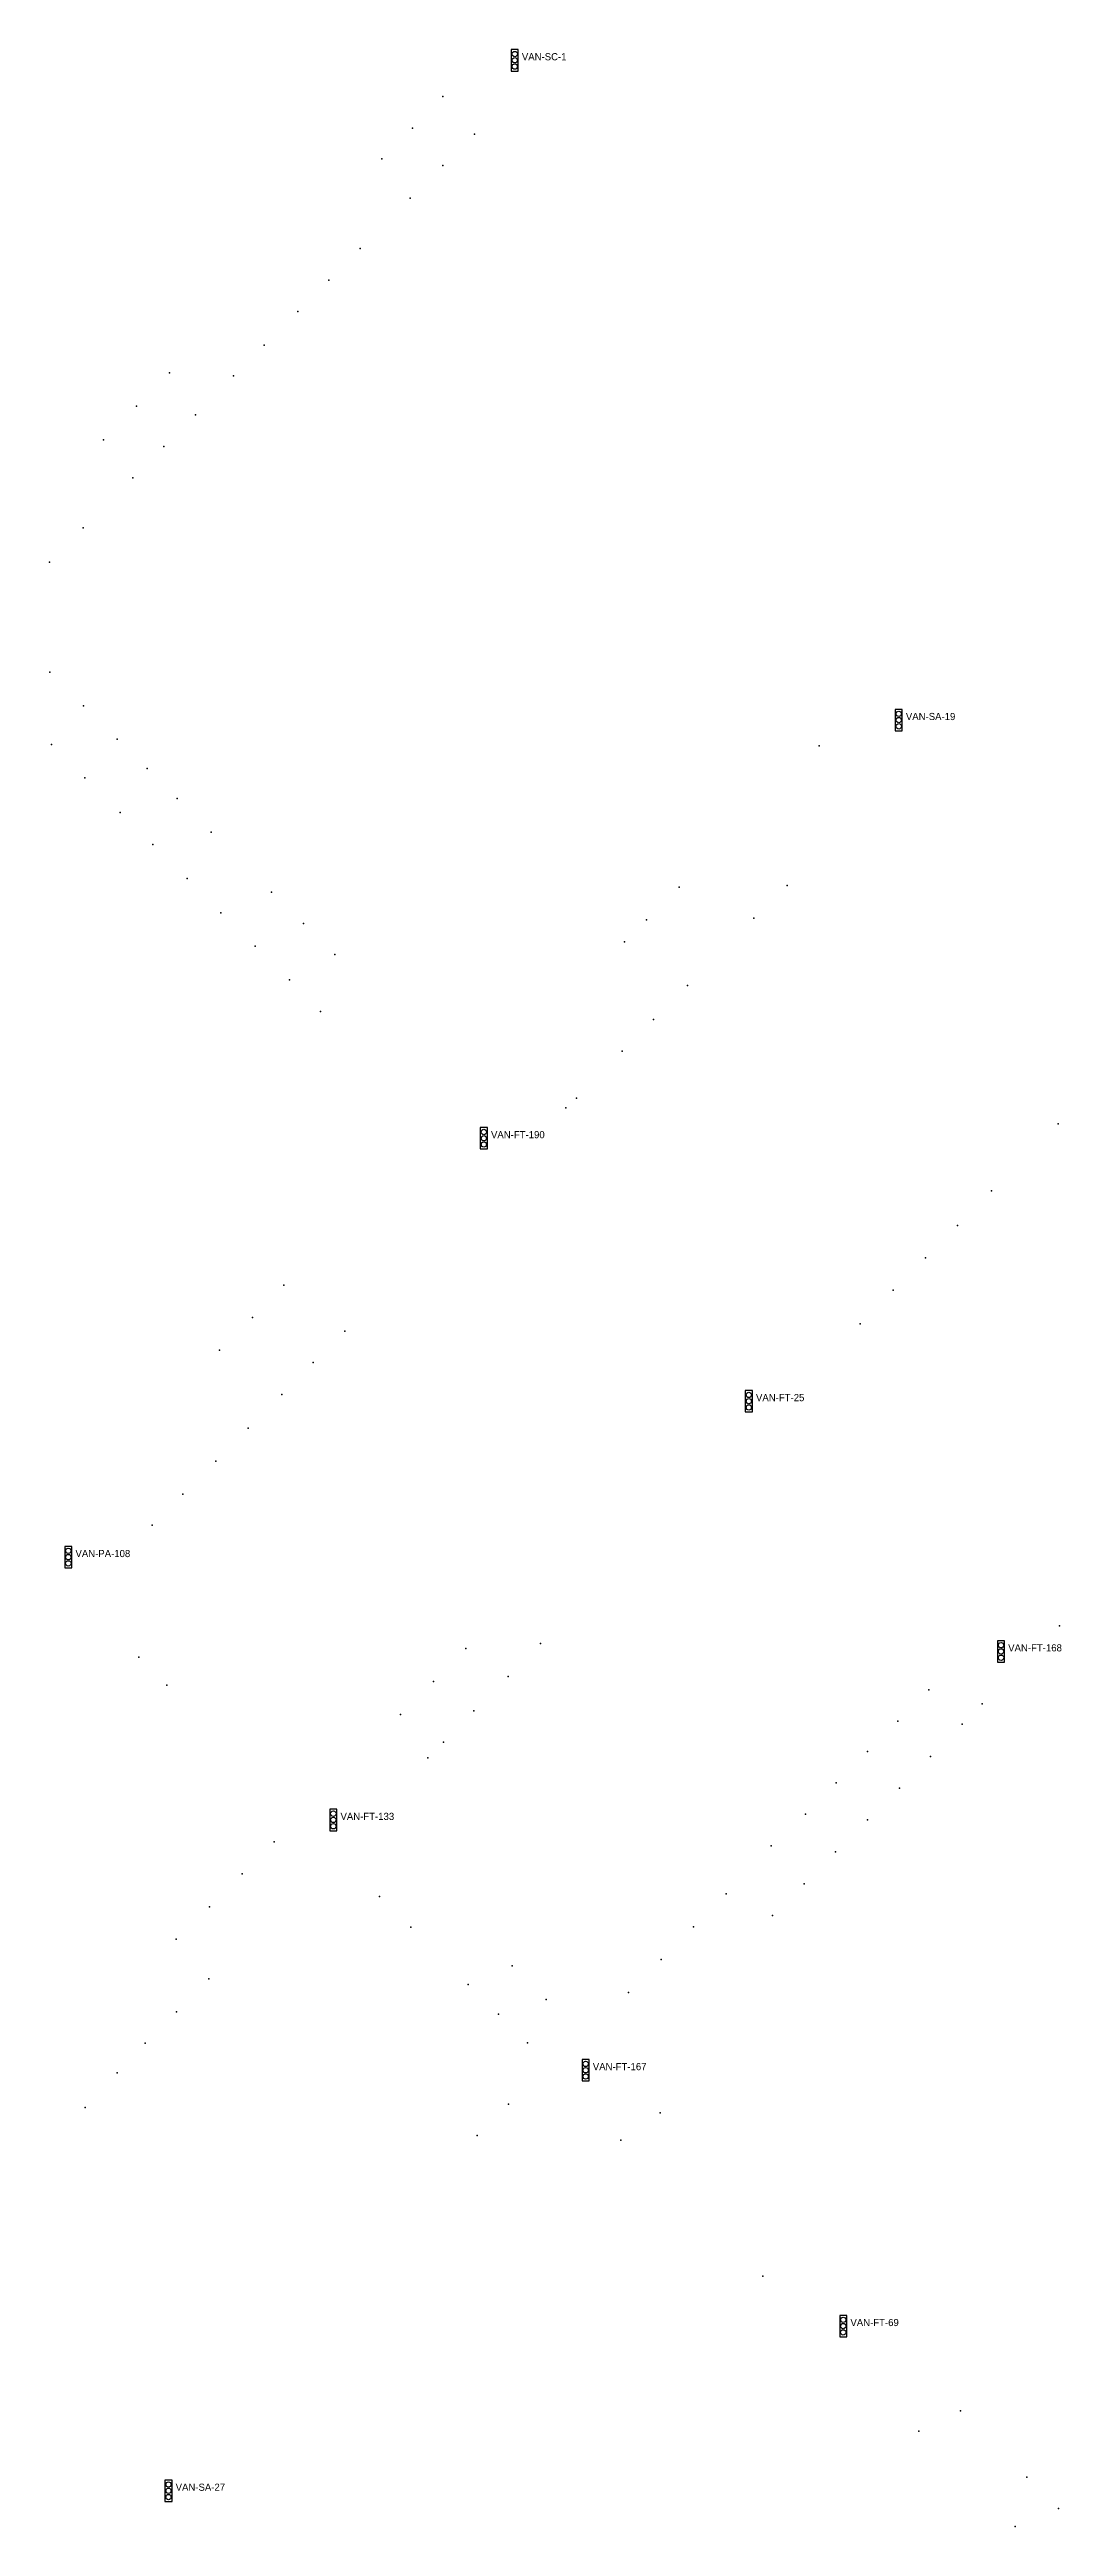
# Model space of a CAD drawing. Header units: inches. Extents: x 486474 to 494239, y 5455982 to 5460069.
# Drawn here: x 490483 to 490766, y 5458101 to 5458793 of the extents above; entities that cross this region are included whole.
import ezdxf

# ---------------------------------------------------------------- set-up
doc = ezdxf.new("R2010")
doc.units = ezdxf.units.IN
doc.header["$MEASUREMENT"] = 0
doc.layers.add('Parking Meters', color=10, linetype='Continuous')
doc.layers.add('Traffic Signals', color=10, linetype='Continuous')

msp = doc.modelspace()

# ---------------------------------------------------------------- texts
at = {"layer": 'Traffic Signals', "color": 1}
for s, p in [('VAN-SC-1', (490614.9, 5458789.86)), ('VAN-SA-19', (490722.24, 5458605.45)), ('VAN-FT-190', (490606.27, 5458488.57)), ('VAN-FT-25', (490680.34, 5458415.08)), ('VAN-PA-108', (490490.12, 5458371.5)), ('VAN-FT-168', (490750.84, 5458345.14)), ('VAN-FT-133', (490564.2, 5458298.04)), ('VAN-FT-167', (490634.73, 5458228.09)), ('VAN-FT-69', (490706.74, 5458156.57)), ('VAN-SA-27', (490518.12, 5458110.54))]:
    msp.add_text(s, height=2, dxfattribs=at).set_placement(p)

# ---------------------------------------------------------------- linework, layer by layer
at = {"layer": 'Parking Meters', "color": 7}
for p in [(490592.84, 5458779.71), (490592.84, 5458779.71), (490584.29, 5458770.93), (490584.29, 5458770.93), (490601.63, 5458769.24), (490601.63, 5458769.24), (490575.78, 5458762.33), (490592.82, 5458760.45), (490592.82, 5458760.45), (490583.66, 5458751.28), (490569.69, 5458737.23), (490569.69, 5458737.23), (490560.97, 5458728.4), (490560.97, 5458728.4), (490552.26, 5458719.68), (490552.26, 5458719.68), (490542.89, 5458710.25), (490542.89, 5458710.25), (490516.41, 5458702.52), (490516.41, 5458702.52), (490534.31, 5458701.62), (490507.2, 5458693.21), (490507.2, 5458693.21), (490523.65, 5458690.81), (490523.65, 5458690.81), (490497.93, 5458683.82), (490514.82, 5458681.92), (490514.82, 5458681.92), (490506.14, 5458673.14), (490492.28, 5458659.18), (490492.28, 5458659.18), (490482.87, 5458649.59), (490482.96, 5458618.81), (490492.34, 5458609.47), (490492.34, 5458609.47), (490483.45, 5458598.63), (490483.45, 5458598.63), (490501.82, 5458600.13), (490501.82, 5458600.13), (490697.96, 5458598.26), (490492.77, 5458589.28), (490492.77, 5458589.28), (490510.19, 5458591.93), (490510.19, 5458591.93), (490502.64, 5458579.64), (490502.64, 5458579.64), (490518.57, 5458583.56), (490518.57, 5458583.56), (490528.04, 5458574.15), (490528.04, 5458574.15), (490511.7, 5458570.66), (490511.7, 5458570.66), (490521.35, 5458561.15), (490521.35, 5458561.15), (490658.85, 5458558.73), (490658.85, 5458558.73), (490689.03, 5458559.23), (490544.88, 5458557.39), (490544.88, 5458557.39), (490530.79, 5458551.6), (490530.79, 5458551.6), (490553.82, 5458548.62), (490553.82, 5458548.62), (490649.7, 5458549.62), (490649.7, 5458549.62), (490679.77, 5458550.04), (490679.77, 5458550.04), (490540.32, 5458542.22), (490540.32, 5458542.22), (490562.59, 5458539.95), (490562.59, 5458539.95), (490643.6, 5458543.46), (490549.98, 5458532.85), (490549.98, 5458532.85), (490661.2, 5458531.27), (490558.61, 5458523.99), (490651.67, 5458521.74), (490651.67, 5458521.74), (490642.95, 5458512.95), (490642.95, 5458512.95), (490627.18, 5458497.03), (490630.17, 5458499.79), (490764.82, 5458492.6), (490764.82, 5458492.6), (490746.18, 5458473.86), (490746.18, 5458473.86), (490736.66, 5458464.15), (490736.66, 5458464.15), (490727.7, 5458455.18), (490727.7, 5458455.18), (490548.33, 5458447.51), (490548.33, 5458447.51), (490718.68, 5458446.07), (490718.68, 5458446.07), (490539.61, 5458438.45), (490539.61, 5458438.45), (490565.41, 5458434.68), (490565.41, 5458434.68), (490709.43, 5458436.74), (490530.4, 5458429.37), (490530.4, 5458429.37), (490556.52, 5458425.9), (490556.52, 5458425.9), (490547.79, 5458416.97), (490547.79, 5458416.97), (490538.39, 5458407.52), (490538.39, 5458407.52), (490529.31, 5458398.36), (490529.31, 5458398.36), (490520.1, 5458389.06), (490520.1, 5458389.06), (490511.57, 5458380.47), (490511.57, 5458380.47), (490765.2, 5458352.32), (490599.23, 5458345.95), (490599.23, 5458345.95), (490620.1, 5458347.33), (490620.1, 5458347.33), (490507.85, 5458343.51), (490507.85, 5458343.51), (490611.04, 5458338.16), (490611.04, 5458338.16), (490515.65, 5458335.7), (490590.18, 5458336.69), (490590.18, 5458336.69), (490728.62, 5458334.42), (490728.62, 5458334.42), (490743.59, 5458330.45), (490580.97, 5458327.55), (490580.97, 5458327.55), (490601.46, 5458328.57), (490601.46, 5458328.57), (490719.95, 5458325.68), (490719.95, 5458325.68), (490738.02, 5458324.78), (490738.02, 5458324.78), (490593, 5458319.82), (490593, 5458319.82), (490711.53, 5458317.19), (490711.53, 5458317.19), (490588.65, 5458315.37), (490729.16, 5458315.77), (490729.16, 5458315.77), (490702.8, 5458308.4), (490702.8, 5458308.4), (490720.42, 5458306.92), (490720.42, 5458306.92), (490694.16, 5458299.67), (490694.16, 5458299.67), (490711.53, 5458298.04), (490711.53, 5458298.04), (490545.63, 5458291.92), (490684.59, 5458290.77), (490702.61, 5458289.08), (490702.61, 5458289.08), (490536.76, 5458282.96), (490536.76, 5458282.96), (490575.12, 5458276.61), (490575.12, 5458276.61), (490672.01, 5458277.37), (490672.01, 5458277.37), (490693.82, 5458280.2), (490693.82, 5458280.2), (490527.58, 5458273.74), (490527.58, 5458273.74), (490583.86, 5458268.04), (490583.86, 5458268.04), (490662.87, 5458268.15), (490662.87, 5458268.15), (490684.98, 5458271.3), (490684.98, 5458271.3), (490518.31, 5458264.76), (490518.31, 5458264.76), (490612.15, 5458257.22), (490612.15, 5458257.22), (490653.86, 5458259.07), (490653.86, 5458259.07), (490527.38, 5458253.64), (490599.9, 5458252.01), (490599.9, 5458252.01), (490621.65, 5458247.82), (490621.65, 5458247.82), (490644.67, 5458249.81), (490644.67, 5458249.81), (490518.33, 5458244.41), (490518.33, 5458244.41), (490608.4, 5458243.71), (490608.4, 5458243.71), (490509.56, 5458235.67), (490509.56, 5458235.67), (490616.47, 5458235.72), (490501.76, 5458227.33), (490501.76, 5458227.33), (490492.83, 5458217.71), (490492.83, 5458217.71), (490611.17, 5458218.62), (490611.17, 5458218.62), (490653.56, 5458216.14), (490653.56, 5458216.14), (490602.45, 5458209.81), (490642.57, 5458208.56), (490642.57, 5458208.56), (490682.22, 5458170.51), (490682.22, 5458170.51), (490737.48, 5458132.89), (490737.48, 5458132.89), (490725.82, 5458127.23), (490725.82, 5458127.23), (490756.09, 5458114.38), (490756.09, 5458114.38), (490764.9, 5458105.62), (490764.9, 5458105.62), (490752.79, 5458100.57), (490752.79, 5458100.57)]:
    msp.add_point(p, dxfattribs=at)
at = {"layer": 'Traffic Signals', "color": 1}
for points in [[(490611.9, 5458786.86), (490613.9, 5458786.86), (490613.9, 5458792.86), (490611.9, 5458792.86)], [(490719.24, 5458602.45), (490721.24, 5458602.45), (490721.24, 5458608.45), (490719.24, 5458608.45)], [(490603.27, 5458485.57), (490605.27, 5458485.57), (490605.27, 5458491.57), (490603.27, 5458491.57)], [(490677.34, 5458412.08), (490679.34, 5458412.08), (490679.34, 5458418.08), (490677.34, 5458418.08)], [(490487.12, 5458368.5), (490489.12, 5458368.5), (490489.12, 5458374.5), (490487.12, 5458374.5)], [(490747.84, 5458342.14), (490749.84, 5458342.14), (490749.84, 5458348.14), (490747.84, 5458348.14)], [(490561.2, 5458295.04), (490563.2, 5458295.04), (490563.2, 5458301.04), (490561.2, 5458301.04)], [(490631.73, 5458225.09), (490633.73, 5458225.09), (490633.73, 5458231.09), (490631.73, 5458231.09)], [(490703.74, 5458153.57), (490705.74, 5458153.57), (490705.74, 5458159.57), (490703.74, 5458159.57)], [(490515.12, 5458107.54), (490517.12, 5458107.54), (490517.12, 5458113.54), (490515.12, 5458113.54)]]:
    msp.add_lwpolyline(points, close=True, dxfattribs=at)
for centre in [(490612.9, 5458791.61), (490612.9, 5458789.86), (490612.9, 5458788.11), (490720.24, 5458607.2), (490720.24, 5458605.45), (490720.24, 5458603.7), (490604.27, 5458490.32), (490604.27, 5458488.57), (490604.27, 5458486.82), (490678.34, 5458416.83), (490678.34, 5458415.08), (490678.34, 5458413.33), (490488.12, 5458373.25), (490488.12, 5458371.5), (490488.12, 5458369.75), (490748.84, 5458346.89), (490748.84, 5458345.14), (490748.84, 5458343.39), (490562.2, 5458299.79), (490562.2, 5458298.04), (490562.2, 5458296.29), (490632.73, 5458229.84), (490632.73, 5458228.09), (490632.73, 5458226.34), (490704.74, 5458158.32), (490704.74, 5458156.57), (490704.74, 5458154.82), (490516.12, 5458112.29), (490516.12, 5458110.54), (490516.12, 5458108.79)]:
    msp.add_circle(centre, 0.75, dxfattribs=at)

msp.set_redraw_order([(e.dxf.handle, doc.entitydb.next_handle()) for e in msp.query("TEXT MTEXT ATTDEF DIMENSION ARC_DIMENSION")])  # texts and dimensions are drawn at this point

doc.saveas('drawing.dxf')
